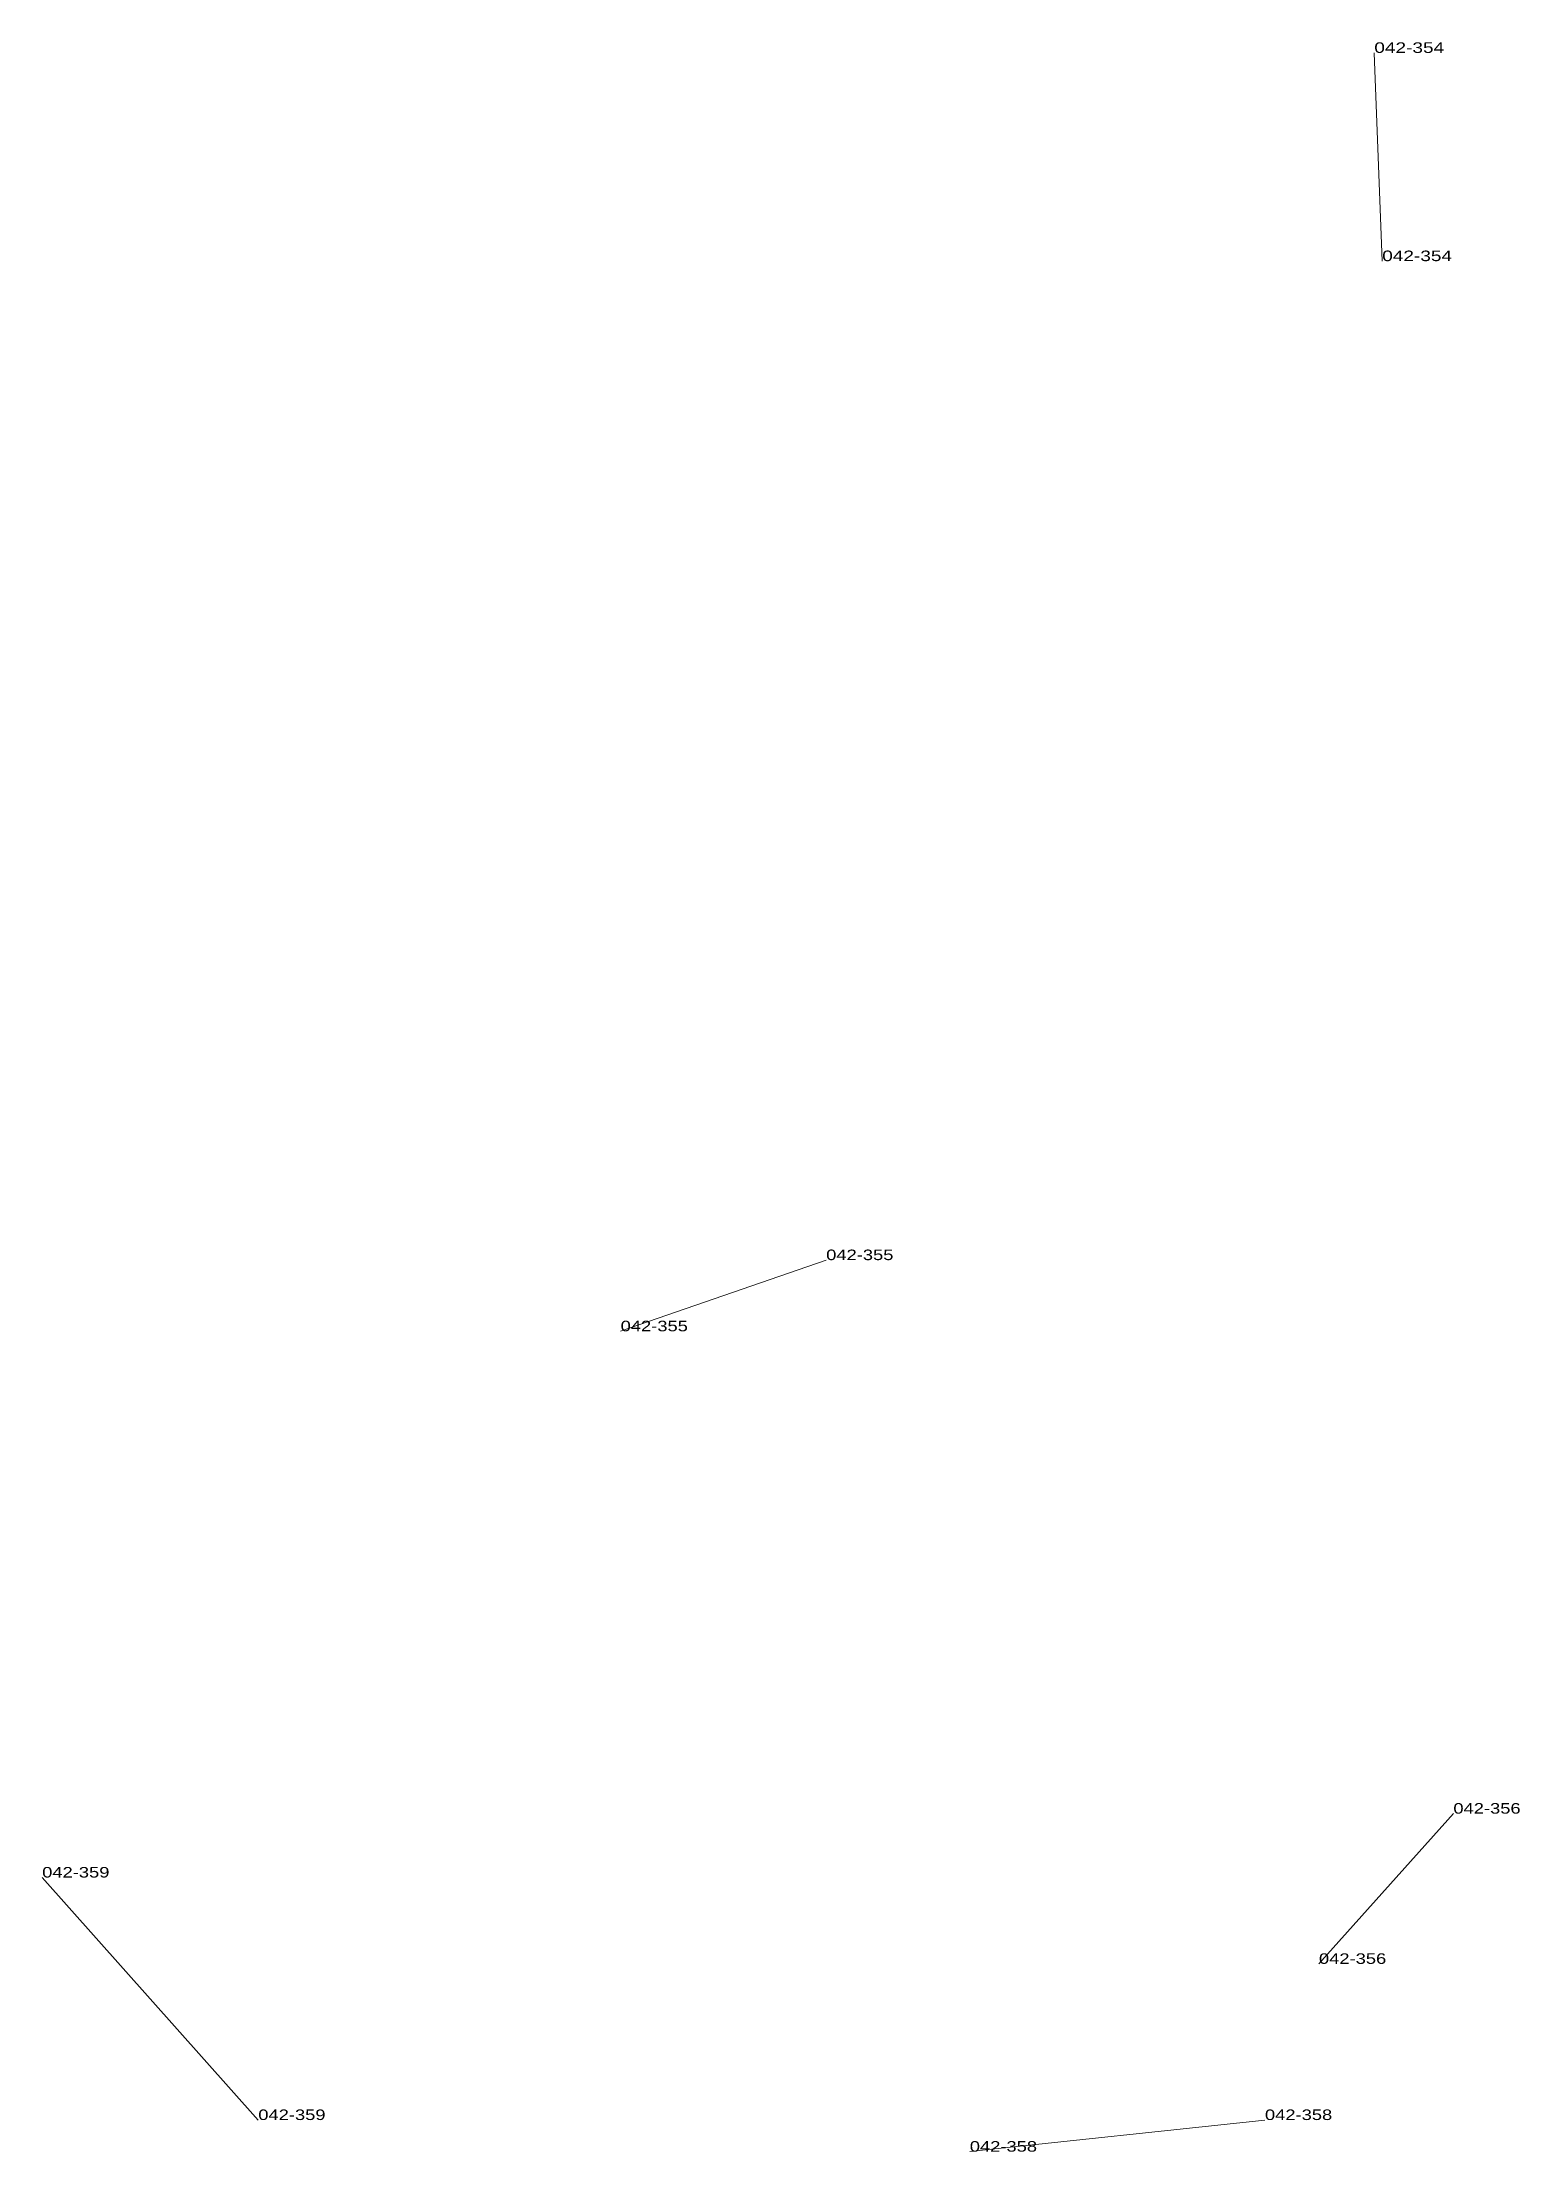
# Model space of a CAD drawing. Header units: metres. Extents: x 571156 to 607184, y 703608 to 727431.
# Drawn here: x 577754.3 to 578034.7, y 715976.5 to 716376.7 of the extents above; entities that cross this region are included whole.
import ezdxf

# ---------------------------------------------------------------- set-up
doc = ezdxf.new("R2010")
doc.units = ezdxf.units.M
doc.header["$LTSCALE"] = 0.8
doc.layers.add('60', color=7, linetype='Continuous', lineweight=13)
doc.layers.add('61', color=7, linetype='Continuous')

msp = doc.modelspace()

# ---------------------------------------------------------------- texts
at = {"layer": '60'}
for s, width, p in [('042-354', 1.35, (578008.59, 716335.19)), ('042-354', 1.35, (578008.59, 716335.19)), ('042-355', 1.3, (577903.09, 716145.69)), ('042-355', 1.3, (577903.09, 716145.69)), ('042-356', 1.3, (578022.09, 716040.69)), ('042-356', 1.3, (578022.09, 716040.69)), ('042-359', 1.3, (577795.34, 715982.57)), ('042-359', 1.3, (577795.34, 715982.57)), ('042-358', 1.3, (577930.34, 715976.57)), ('042-358', 1.3, (577930.34, 715976.57))]:
    msp.add_text(s, height=2, dxfattribs=dict(at, width=width)).set_placement(p)
at = {"layer": '61'}
for s, width, p in [('042-354', 1.35, (578007.09, 716374.69)), ('042-354', 1.35, (578007.09, 716374.69)), ('042-355', 1.3, (577864.09, 716132.19)), ('042-355', 1.3, (577864.09, 716132.19)), ('042-359', 1.3, (577754.34, 716028.57)), ('042-359', 1.3, (577754.34, 716028.57)), ('042-356', 1.3, (577996.59, 716012.19)), ('042-356', 1.3, (577996.59, 716012.19)), ('042-358', 1.3, (577986.34, 715982.57)), ('042-358', 1.3, (577986.34, 715982.57))]:
    msp.add_text(s, height=2, dxfattribs=dict(at, width=width)).set_placement(p)

# ---------------------------------------------------------------- linework, layer by layer
at = {"layer": '60'}
for p, q in [((578007.09, 716374.69), (578008.59, 716335.19)), ((578007.09, 716374.69), (578008.59, 716335.19)), ((577864.09, 716132.19), (577903.09, 716145.69)), ((577864.09, 716132.19), (577903.09, 716145.69)), ((577996.59, 716012.19), (578022.09, 716040.69)), ((577996.59, 716012.19), (578022.09, 716040.69)), ((577754.34, 716028.57), (577795.34, 715982.57)), ((577754.34, 716028.57), (577795.34, 715982.57)), ((577986.34, 715982.57), (577930.34, 715976.57)), ((577986.34, 715982.57), (577930.34, 715976.57))]:
    msp.add_line(p, q, dxfattribs=at)

msp.set_redraw_order([(e.dxf.handle, doc.entitydb.next_handle()) for e in msp.query("TEXT MTEXT ATTDEF DIMENSION ARC_DIMENSION")])  # texts and dimensions are drawn at this point

doc.saveas('drawing.dxf')
